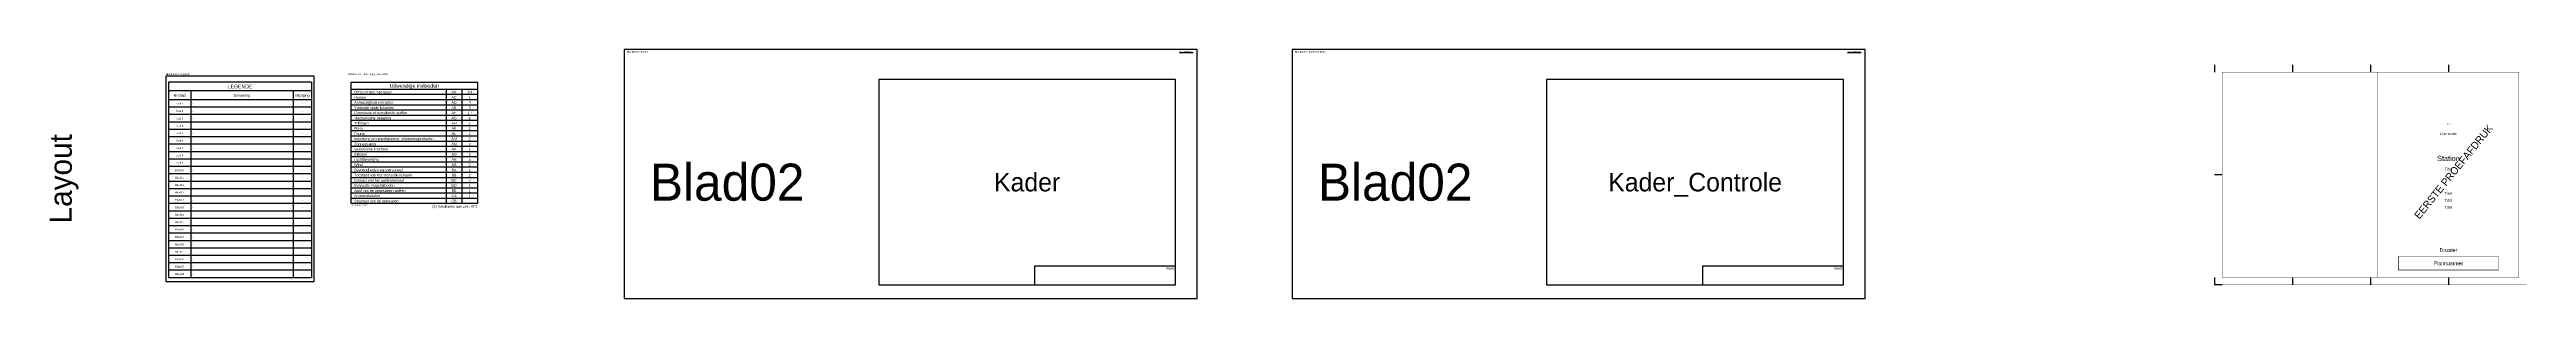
# Model space of a CAD drawing. Header units: millimetres. Extents: x -7152 to 5843, y -5056 to 10205.
# Drawn here: x -157 to 3181, y -786 to -450 of the extents above; entities that cross this region are included whole.
import ezdxf
from ezdxf.enums import TextEntityAlignment as Align

# ---------------------------------------------------------------- set-up
doc = ezdxf.new("R2010")
doc.units = ezdxf.units.MM
doc.layers.add('FreezeNewViewport', color=7, linetype='Continuous')
doc.layers.add('TBM_VP', color=1, linetype='Continuous', plot=False)
doc.styles.add('ARIAL', font='arial.ttf')
doc.styles.add('isopi', font='isoplus.shx', dxfattribs={"oblique": 15})
doc.styles.get("Standard").update_dxf_attribs({"font": 'isoplus.shx'})
doc.styles.add('TBM', font='arial.ttf')
doc.styles.add('TBMSTATUS', font='univh.shx')
doc.styles.add('Titre0', font='swiss.ttf')

# ---------------------------------------------------------------- blocks, each defined once
blk = doc.blocks.new('*U211')
at = {"color": 3}
blk.add_line((85, -10), (-85, -10), dxfattribs=at)
at = {"color": 2}
for p, q in [((85, -17), (-85, -17)), ((85, -24), (-85, -24)), ((85, -31), (-85, -31)), ((85, -38), (-85, -38)), ((85, -45), (-85, -45)), ((85, -52), (-85, -52)), ((85, -59), (-85, -59)), ((85, -66), (-85, -66)), ((85, -73), (-85, -73)), ((85, -80), (-85, -80)), ((85, -87), (-85, -87)), ((85, -94), (-85, -94)), ((85, -101), (-85, -101)), ((85, -108), (-85, -108)), ((85, -115), (-85, -115)), ((85, -122), (-85, -122)), ((85, -129), (-85, -129)), ((85, -136), (-85, -136)), ((85, -143), (-85, -143)), ((85, -150), (-85, -150)), ((85, -157), (-85, -157))]:
    blk.add_line(p, q, dxfattribs=at)
at = {"color": 2, "linetype": 'Continuous', "ltscale": 15}
for p, q in [((43, -10), (43, -164)), ((64, -10), (64, -164))]:
    blk.add_line(p, q, dxfattribs=at)
at = {"color": 4}
blk.add_lwpolyline([(-85, -164), (-85, 0), (85, 0), (85, -164)], close=True, dxfattribs=at)
at = {"color": 7, "style": 'ARIAL'}
for s, p in [('Aanwezigheid van water', (-81, -27.5)), ('Vreemde vaste lichamen', (-81, -34.5)), ('Omgevingstemperatuur', (-81, -13.5)), ('Hoogte', (-81, -20.5)), ('Trillingen', (-81, -55.5)), ('Corrosieve of vervuilende stoffen', (-81, -41.5)), ('Mechanische belasting', (-81, -48.5)), ('Flora', (-81, -62.5)), ('Zonnestraling', (-81, -83.5)), ('Seismische krachten', (-81, -90.5)), ('Fauna', (-81, -69.5)), ('Bliksem', (-81, -97.5)), ('Inwerking van zwerfstromen, elektromagnetische...', (-81, -76.5)), ('Wind', (-81, -111.5)), ('Toestand van het menselijk lichaam', (-81, -125.5)), ('Contact met het aardpotentiaal', (-81, -132.5)), ('Luchtbeweging', (-81, -104.5)), ('Bevoegdheden van personeel', (-81, -118.5)), ('Aard van de opgeslagen stoffen', (-81, -146.5)), ('Structuur van de gebouwen', (-81, -160.5)), ('Evacuatie mogelijkheden', (-81, -139.5)), ('Bouwmaterialen', (-81, -153.5))]:
    blk.add_text(s, height=3.5, dxfattribs=at).set_placement(p, align=Align.MIDDLE_LEFT)
at = {"color": 3, "style": 'Titre0'}
blk.add_text('Uitwendige invloeden', height=5, dxfattribs=at).set_placement((0, -5), align=Align.MIDDLE_CENTER)
at = {"color": 7, "style": 'ARIAL'}
for s, p in [('AC', (53.5, -20.5)), ('AD', (53.5, -27.5)), ('AA', (53.4, -13.5)), ('AE', (53.4, -34.5)), ('AG', (53.6, -48.5)), ('AH', (53.5, -55.5)), ('AF', (53.3, -41.5)), ('AK', (53.4, -62.5)), ('AM', (53.7, -76.5)), ('AN', (53.5, -83.5)), ('AQ', (53.6, -97.5)), ('AP', (53.4, -90.5)), ('AL', (53.3, -69.5)), ('AR', (53.5, -104.5)), ('AS', (53.4, -111.5)), ('BC', (53.5, -132.5)), ('BA', (53.4, -118.5)), ('BB', (53.4, -125.5)), ('CA', (53.5, -153.5)), ('CB', (53.5, -160.5)), ('BD', (53.5, -139.5)), ('BE', (53.4, -146.5))]:
    blk.add_text(s, height=3.5, dxfattribs=at).set_placement(p, align=Align.MIDDLE_CENTER)
blk.add_text('(1) Installaties aan zee: AF2', height=3.5, dxfattribs=at).set_placement((85, -165.8), align=Align.TOP_RIGHT)
at = {"linetype": 'Continuous', "ltscale": 15, "insert": (74.5, -11.7), "char_height": 3.5, "width": 2.567, "attachment_point": 2, "line_spacing_factor": 1.2, "style": 'ARIAL'}
blk.add_mtext('\\A1;3/4 1 4 3 1{\\H0.504x;\\S(1)^ ;\\H1.42857x; }2 2 2 2 2 3 1 2 3 3 1 2 3 1 1 1', dxfattribs=at)
at = {"layer": 'TBM_VP', "color": 1, "style": 'isopi', "oblique": 15}
blk.add_text('300.016/24.03.2021', height=1.8, dxfattribs=at).set_placement((-85, -167.3))
blk = doc.blocks.new('*U369')
at = {"color": 7, "linetype": 'Continuous'}
for p, q in [((0, 297), (0, 287)), ((105, 297), (105, 287)), ((210, 297), (210, 287)), ((315, 297), (315, 287)), ((0, 10), (0, 0)), ((105, 10), (105, 0)), ((210, 10), (210, 0)), ((315, 10), (315, 0))]:
    blk.add_line(p, q, dxfattribs=at)
at = {"color": 1, "linetype": 'Continuous'}
for p, q in [((10, 148.5), (0, 148.5)), ((10, 0), (0, 0))]:
    blk.add_line(p, q, dxfattribs=at)
at = {"color": 7, "linetype": 'Continuous'}
for points, const_width in [([(0, 0), (420, 0), (420, 297), (0, 297)], 0.25), ([(10, 10), (410, 10), (410, 287), (10, 287)], 0.5), ([(220, 287), (410, 287), (410, 10), (220, 10)], 0.5), ([(247.5, 38), (382.5, 38), (382.5, 20), (247.5, 20)], 0.5)]:
    blk.add_lwpolyline(points, close=True, dxfattribs=dict(at, const_width=const_width))
at = {"color": 7, "style": 'TBM'}
for tag, height, p in [('LINESECTION_N', 3.5, (315, 203.8)), ('LIJN', 2.5, (315, 217.7)), ('STATION', 7, (315, 170.5)), ('TITEL_2', 4, (315, 156.2)), ('TITEL_3', 4, (315, 123.4)), ('TITEL_4', 4, (315, 113.9)), ('TITEL_5', 4, (315, 104.5)), ('DOSSIER', 5, (315, 47)), ('PLAN_NUMBER', 5, (315, 29))]:
    blk.add_attdef(tag, text='', height=height, dxfattribs=at).set_placement(p, align=Align.MIDDLE_CENTER)
blk = doc.blocks.new('*U431')
at = {"color": 4}
for p, q in [((96.4, 0), (-96.4, 0)), ((96.4, -264), (-96.4, -264))]:
    blk.add_line(p, q, dxfattribs=at)
at = {"color": 4, "linetype": 'Continuous'}
for p, q in [((-96.4, 0), (-96.4, -24)), ((96.4, 0), (96.4, -24)), ((-96.4, -24), (-96.4, -34)), ((96.4, -24), (96.4, -34)), ((-96.4, -34), (-96.4, -44)), ((-96.4, -44), (-96.4, -54)), ((-96.4, -54), (-96.4, -64)), ((-96.4, -64), (-96.4, -74)), ((96.4, -34), (96.4, -44)), ((96.4, -44), (96.4, -54)), ((96.4, -54), (96.4, -64)), ((96.4, -64), (96.4, -74)), ((-96.4, -74), (-96.4, -84)), ((-96.4, -84), (-96.4, -94)), ((-96.4, -94), (-96.4, -104)), ((96.4, -74), (96.4, -84)), ((96.4, -84), (96.4, -94)), ((96.4, -94), (96.4, -104)), ((-96.4, -104), (-96.4, -114)), ((-96.4, -114), (-96.4, -124)), ((-96.4, -124), (-96.4, -134)), ((96.4, -104), (96.4, -114)), ((96.4, -114), (96.4, -124)), ((96.4, -124), (96.4, -134)), ((-96.4, -134), (-96.4, -144)), ((-96.4, -144), (-96.4, -154)), ((-96.4, -154), (-96.4, -164)), ((-96.4, -164), (-96.4, -174)), ((96.4, -134), (96.4, -144)), ((96.4, -144), (96.4, -154)), ((96.4, -154), (96.4, -164)), ((96.4, -164), (96.4, -174)), ((-96.4, -174), (-96.4, -184)), ((-96.4, -184), (-96.4, -194)), ((-96.4, -194), (-96.4, -204)), ((96.4, -174), (96.4, -184)), ((96.4, -184), (96.4, -194)), ((96.4, -194), (96.4, -204)), ((-96.4, -204), (-96.4, -214)), ((-96.4, -214), (-96.4, -224)), ((-96.4, -224), (-96.4, -234)), ((96.4, -204), (96.4, -214)), ((96.4, -214), (96.4, -224)), ((96.4, -224), (96.4, -234)), ((-96.4, -234), (-96.4, -244)), ((-96.4, -244), (-96.4, -254)), ((-96.4, -254), (-96.4, -264)), ((96.4, -234), (96.4, -244)), ((96.4, -244), (96.4, -254)), ((96.4, -254), (96.4, -264))]:
    blk.add_line(p, q, dxfattribs=at)
at = {"color": 3}
for p, q in [((96.4, -12), (-96.4, -12)), ((96.4, -24), (-96.4, -24))]:
    blk.add_line(p, q, dxfattribs=at)
at = {"color": 2, "linetype": 'Continuous'}
for p, q in [((-66.4, -12), (-66.4, -24)), ((-66.4, -24), (-66.4, -34)), ((71.4, -12), (71.4, -24)), ((71.4, -24), (71.4, -34)), ((-66.4, -34), (-66.4, -44)), ((-66.4, -44), (-66.4, -54)), ((-66.4, -54), (-66.4, -64)), ((-66.4, -64), (-66.4, -74)), ((71.4, -34), (71.4, -44)), ((71.4, -44), (71.4, -54)), ((71.4, -54), (71.4, -64)), ((71.4, -64), (71.4, -74)), ((-66.4, -74), (-66.4, -84)), ((-66.4, -84), (-66.4, -94)), ((-66.4, -94), (-66.4, -104)), ((71.4, -74), (71.4, -84)), ((71.4, -84), (71.4, -94)), ((71.4, -94), (71.4, -104)), ((-66.4, -104), (-66.4, -114)), ((-66.4, -114), (-66.4, -124)), ((-66.4, -124), (-66.4, -134)), ((71.4, -104), (71.4, -114)), ((71.4, -114), (71.4, -124)), ((71.4, -124), (71.4, -134)), ((-66.4, -134), (-66.4, -144)), ((-66.4, -144), (-66.4, -154)), ((-66.4, -154), (-66.4, -164)), ((-66.4, -164), (-66.4, -174)), ((71.4, -134), (71.4, -144)), ((71.4, -144), (71.4, -154)), ((71.4, -154), (71.4, -164)), ((71.4, -164), (71.4, -174)), ((-66.4, -174), (-66.4, -184)), ((-66.4, -184), (-66.4, -194)), ((-66.4, -194), (-66.4, -204)), ((71.4, -174), (71.4, -184)), ((71.4, -184), (71.4, -194)), ((71.4, -194), (71.4, -204)), ((-66.4, -204), (-66.4, -214)), ((-66.4, -214), (-66.4, -224)), ((-66.4, -224), (-66.4, -234)), ((71.4, -204), (71.4, -214)), ((71.4, -214), (71.4, -224)), ((71.4, -224), (71.4, -234)), ((-66.4, -234), (-66.4, -244)), ((-66.4, -244), (-66.4, -254)), ((-66.4, -254), (-66.4, -264)), ((71.4, -234), (71.4, -244)), ((71.4, -244), (71.4, -254)), ((71.4, -254), (71.4, -264))]:
    blk.add_line(p, q, dxfattribs=at)
at = {"color": 2}
for p, q in [((96.4, -34), (-96.4, -34)), ((96.4, -34), (-96.4, -34)), ((96.4, -44), (-96.4, -44)), ((96.4, -44), (-96.4, -44)), ((96.4, -54), (-96.4, -54)), ((96.4, -54), (-96.4, -54)), ((96.4, -64), (-96.4, -64)), ((96.4, -74), (-96.4, -74)), ((96.4, -84), (-96.4, -84)), ((96.4, -94), (-96.4, -94)), ((96.4, -104), (-96.4, -104)), ((96.4, -114), (-96.4, -114)), ((96.4, -124), (-96.4, -124)), ((96.4, -134), (-96.4, -134)), ((96.4, -134), (-96.4, -134)), ((96.4, -144), (-96.4, -144)), ((96.4, -144), (-96.4, -144)), ((96.4, -154), (-96.4, -154)), ((96.4, -164), (-96.4, -164)), ((96.4, -174), (-96.4, -174)), ((96.4, -184), (-96.4, -184)), ((96.4, -194), (-96.4, -194)), ((96.4, -204), (-96.4, -204)), ((96.4, -214), (-96.4, -214)), ((96.4, -224), (-96.4, -224)), ((96.4, -234), (-96.4, -234)), ((96.4, -244), (-96.4, -244)), ((96.4, -254), (-96.4, -254))]:
    blk.add_line(p, q, dxfattribs=at)
at = {"layer": 'TBM_VP', "linetype": 'Continuous'}
blk.add_lwpolyline([(-100, -269), (100, -269), (100, 8), (-100, 8)], close=True, dxfattribs=at)
at = {"color": 2}
for s, p in [('Nr Blad', (-81.4, -18)), ('Benaming', (2.5, -18)), ('Wijziging', (83.9, -18))]:
    blk.add_text(s, height=3.5, dxfattribs=at).set_placement(p, align=Align.MIDDLE_CENTER)
at = {"color": 7}
for s, p in [('Blad 1', (-81.4, -29)), ('Blad 2', (-81.4, -39)), ('Blad 3', (-81.4, -49)), ('Blad 4', (-81.4, -59)), ('Blad 5', (-81.4, -69)), ('Blad 6', (-81.4, -79)), ('Blad 7', (-81.4, -89)), ('Blad 8', (-81.4, -99)), ('Blad 10', (-81.4, -119)), ('Blad 11', (-81.4, -129)), ('Blad 9', (-81.4, -109)), ('Blad 12', (-81.4, -139)), ('Blad 13', (-81.4, -149)), ('Blad 14', (-81.4, -159)), ('Blad 15', (-81.4, -169)), ('Blad 16', (-81.4, -179)), ('Blad 17', (-81.4, -189)), ('Blad 18', (-81.4, -199)), ('Blad 19', (-81.4, -209)), ('Blad 20', (-81.4, -219)), ('Blad 21', (-81.4, -229)), ('Blad 22', (-81.4, -239)), ('Blad 23', (-81.4, -249)), ('Blad 24', (-81.4, -259))]:
    blk.add_text(s, height=2.5, dxfattribs=at).set_placement(p, align=Align.MIDDLE_CENTER)
at = {"color": 3}
blk.add_text('LEGENDE', height=5, dxfattribs=at).set_placement((0, -6), align=Align.MIDDLE_CENTER)
at = {"color": 7}
for tag, p in [('01-B', (-64.3, -29)), ('02-B', (-64.3, -39)), ('03-B', (-64.3, -49)), ('04-B', (-64.3, -59)), ('05-B', (-64.3, -69)), ('06-B', (-64.3, -79)), ('07-B', (-64.3, -89)), ('08-B', (-64.3, -99)), ('09-B', (-64.3, -109)), ('10-B', (-64.3, -119)), ('11-B', (-64.3, -129)), ('12-B', (-64.3, -139)), ('13-B', (-64.3, -149)), ('14-B', (-64.3, -159)), ('15-B', (-64.3, -169)), ('16-B', (-64.3, -179))]:
    blk.add_attdef(tag, text='', height=2.5, dxfattribs=at).set_placement(p, align=Align.MIDDLE_LEFT)
for tag, p in [('01-W', (83.9, -29)), ('02-W', (83.9, -39)), ('03-W', (83.9, -49)), ('04-W', (83.9, -59)), ('05-W', (83.9, -69)), ('06-W', (83.9, -79)), ('07-W', (83.9, -89)), ('08-W', (83.9, -99)), ('09-W', (83.9, -109)), ('10-W', (83.9, -119)), ('11-W', (83.9, -129)), ('12-W', (83.9, -139)), ('13-W', (83.9, -149)), ('14-W', (83.9, -159)), ('15-W', (83.9, -169))]:
    blk.add_attdef(tag, text='', height=2.5, dxfattribs=at).set_placement(p, align=Align.MIDDLE_CENTER)
at = {"linetype": 'Continuous'}
for tag, p in [('17-B', (-64.3, -189)), ('18-B', (-64.3, -199)), ('20-B', (-64.3, -219)), ('21-B', (-64.3, -229)), ('19-B', (-64.3, -209)), ('22-B', (-64.3, -239)), ('23-B', (-64.3, -249)), ('24-B', (-64.3, -259))]:
    blk.add_attdef(tag, text='', height=2.5, dxfattribs=at).set_placement(p, align=Align.MIDDLE_LEFT)
for tag, p in [('16-W', (83.9, -179)), ('17-W', (83.9, -189)), ('18-W', (83.9, -199)), ('20-W', (83.9, -219)), ('21-W', (83.9, -229)), ('19-W', (83.9, -209)), ('22-W', (83.9, -239)), ('23-W', (83.9, -249)), ('24-W', (83.9, -259))]:
    blk.add_attdef(tag, text='', height=2.5, dxfattribs=at).set_placement(p, align=Align.MIDDLE_CENTER)
blk = doc.blocks.new('TBM_DOCSTATUS')
at = {"color": 7, "linetype": 'Continuous', "style": 'TBMSTATUS'}
for tag, p in [('AT_DOCSTAT_T', (-102.9, 156.3)), ('AT_DOCSTAT_M', (-98.2, 152.5)), ('AT_DOCSTAT_B', (-93.6, 148.7))]:
    blk.add_attdef(tag, text='', height=10, rotation=51, dxfattribs=at).set_placement(p, align=Align.MIDDLE_CENTER)
at = {"color": 7, "style": 'TBM'}
for tag, flags, p in [('AT_TITLENUM', 1, (-163.7, 67.4)), ('AT_BLOCKVERSION', 3, (-163.7, 63.1)), ('AT_DOCSTATUS', 1, (-163.7, 58.9))]:
    blk.add_attdef(tag, text='', height=2.5, dxfattribs=dict(at, flags=flags)).set_placement(p, align=Align.MIDDLE_LEFT)
blk = doc.blocks.new('*U378')
at = {"layer": 'TBM_VP', "color": 1, "linetype": 'Continuous'}
for points in [[(0, 277), (0, 0), (400, 0), (400, 277)], [(210, 0), (400, 0), (400, 25), (210, 25)]]:
    blk.add_lwpolyline(points, close=True, dxfattribs=at)
at = {"color": 7, "linetype": 'Continuous', "ltscale": 7}
blk.add_attdef('BLADNR', text='', height=50, dxfattribs=at).set_placement((-100, 138.5), align=Align.MIDDLE_RIGHT)
at = {"layer": 'FreezeNewViewport', "color": 7, "linetype": 'Continuous', "style": 'TBM', "width": 0.8}
blk.add_attdef('Beschrijving', text='', height=2, dxfattribs=at).set_placement((272.5, 2.7), align=Align.MIDDLE_CENTER)
at = {"layer": 'TBM_VP', "color": 150, "linetype": 'Continuous', "ltscale": 15, "flags": 8}
blk.add_attdef('CONTROLE', text='', height=2.5, dxfattribs=at).set_placement((398.5, 23.5), align=Align.TOP_RIGHT)
blk = doc.blocks.new('Kader_Controle')
at = {"color": 1, "linetype": 'Continuous'}
ref = blk.add_blockref('*U378', (0, 0), dxfattribs=at)
ref.add_attrib('BLADNR', 'Blad02', dxfattribs={"color": 7, "linetype": 'Continuous', "ltscale": 7, "height": 50}).set_placement((-100, 138.5), align=Align.MIDDLE_RIGHT)
ref.add_attrib('CONTROLE', 'Blad02', dxfattribs={"layer": 'TBM_VP', "color": 150, "linetype": 'Continuous', "ltscale": 15, "height": 2.5}).set_placement((398.5, 23.5), align=Align.TOP_RIGHT)
blk = doc.blocks.new('*U421')
at = {"color": 0}
blk.add_lwpolyline([(0, 0), (772, 0), (772, 336), (0, 336)], close=True, dxfattribs=at)
blk.add_text('Blockname:', height=2.5, dxfattribs=at).set_placement((3.7, 334), align=Align.TOP_LEFT)
at = {"color": 0, "linetype": 'Continuous'}
blk.add_text('%%UBijkomende info:', height=1.8, dxfattribs=at).set_placement((748.2, 332.1))
at = {"color": 161, "linetype": 'Continuous', "ltscale": 15, "true_color": 0x8c9ff3}
blk.add_attdef('BLOCKNAME', (22.7, 331.5), '', height=2.5, dxfattribs=at)

msp = doc.modelspace()

# ---------------------------------------------------------------- block references
at = {"color": 110, "linetype": 'Continuous'}
for p, values in [((617.5, -786.5), {'BLOCKNAME': 'Kader'}), ((1517.5, -786.5), {'BLOCKNAME': 'KaderControle'})]:
    msp.add_blockref('*U421', p, dxfattribs=at).add_auto_attribs(values)
at = {"linetype": 'Continuous'}
ref = msp.add_blockref('*U431', (100.031, -494.451), dxfattribs=at)
ref.add_attrib('01-B', '-', dxfattribs={"color": 7, "height": 2.5}).set_placement((35.712, -523.451), align=Align.MIDDLE_LEFT)
ref.add_attrib('01-W', '-', dxfattribs={"color": 7, "height": 2.5}).set_placement((183.931, -523.451), align=Align.MIDDLE_CENTER)
ref.add_attrib('02-B', '-', dxfattribs={"color": 7, "height": 2.5}).set_placement((35.712, -533.451), align=Align.MIDDLE_LEFT)
ref.add_attrib('02-W', '-', dxfattribs={"color": 7, "height": 2.5}).set_placement((183.931, -533.451), align=Align.MIDDLE_CENTER)
ref.add_attrib('03-B', '-', dxfattribs={"color": 7, "height": 2.5}).set_placement((35.712, -543.451), align=Align.MIDDLE_LEFT)
ref.add_attrib('03-W', '-', dxfattribs={"color": 7, "height": 2.5}).set_placement((183.931, -543.451), align=Align.MIDDLE_CENTER)
ref.add_attrib('04-B', '-', dxfattribs={"color": 7, "height": 2.5}).set_placement((35.712, -553.451), align=Align.MIDDLE_LEFT)
ref.add_attrib('04-W', '-', dxfattribs={"color": 7, "height": 2.5}).set_placement((183.931, -553.451), align=Align.MIDDLE_CENTER)
ref.add_attrib('05-B', '-', dxfattribs={"color": 7, "height": 2.5}).set_placement((35.712, -563.451), align=Align.MIDDLE_LEFT)
ref.add_attrib('05-W', '-', dxfattribs={"color": 7, "height": 2.5}).set_placement((183.931, -563.451), align=Align.MIDDLE_CENTER)
ref.add_attrib('06-B', '-', dxfattribs={"color": 7, "height": 2.5}).set_placement((35.712, -573.451), align=Align.MIDDLE_LEFT)
ref.add_attrib('06-W', '-', dxfattribs={"color": 7, "height": 2.5}).set_placement((183.931, -573.451), align=Align.MIDDLE_CENTER)
ref.add_attrib('07-B', '-', dxfattribs={"color": 7, "height": 2.5}).set_placement((35.712, -583.451), align=Align.MIDDLE_LEFT)
ref.add_attrib('07-W', '-', dxfattribs={"color": 7, "height": 2.5}).set_placement((183.931, -583.451), align=Align.MIDDLE_CENTER)
ref.add_attrib('08-B', '-', dxfattribs={"color": 7, "height": 2.5}).set_placement((35.712, -593.451), align=Align.MIDDLE_LEFT)
ref.add_attrib('08-W', '-', dxfattribs={"color": 7, "height": 2.5}).set_placement((183.931, -593.451), align=Align.MIDDLE_CENTER)
ref.add_attrib('09-B', '-', dxfattribs={"color": 7, "height": 2.5}).set_placement((35.712, -603.451), align=Align.MIDDLE_LEFT)
ref.add_attrib('09-W', '-', dxfattribs={"color": 7, "height": 2.5}).set_placement((183.931, -603.451), align=Align.MIDDLE_CENTER)
ref.add_attrib('10-B', '-', dxfattribs={"color": 7, "height": 2.5}).set_placement((35.712, -613.451), align=Align.MIDDLE_LEFT)
ref.add_attrib('10-W', '-', dxfattribs={"color": 7, "height": 2.5}).set_placement((183.931, -613.451), align=Align.MIDDLE_CENTER)
ref.add_attrib('11-B', '-', dxfattribs={"color": 7, "height": 2.5}).set_placement((35.712, -623.451), align=Align.MIDDLE_LEFT)
ref.add_attrib('11-W', '-', dxfattribs={"color": 7, "height": 2.5}).set_placement((183.931, -623.451), align=Align.MIDDLE_CENTER)
ref.add_attrib('12-B', '-', dxfattribs={"color": 7, "height": 2.5}).set_placement((35.712, -633.451), align=Align.MIDDLE_LEFT)
ref.add_attrib('12-W', '-', dxfattribs={"color": 7, "height": 2.5}).set_placement((183.931, -633.451), align=Align.MIDDLE_CENTER)
ref.add_attrib('13-B', '-', dxfattribs={"color": 7, "height": 2.5}).set_placement((35.712, -643.451), align=Align.MIDDLE_LEFT)
ref.add_attrib('13-W', '-', dxfattribs={"color": 7, "height": 2.5}).set_placement((183.931, -643.451), align=Align.MIDDLE_CENTER)
ref.add_attrib('14-B', '-', dxfattribs={"color": 7, "height": 2.5}).set_placement((35.712, -653.451), align=Align.MIDDLE_LEFT)
ref.add_attrib('14-W', '-', dxfattribs={"color": 7, "height": 2.5}).set_placement((183.931, -653.451), align=Align.MIDDLE_CENTER)
ref.add_attrib('15-B', '-', dxfattribs={"color": 7, "height": 2.5}).set_placement((35.712, -663.451), align=Align.MIDDLE_LEFT)
ref.add_attrib('15-W', '-', dxfattribs={"color": 7, "height": 2.5}).set_placement((183.931, -663.451), align=Align.MIDDLE_CENTER)
ref.add_attrib('16-B', '-', dxfattribs={"color": 7, "height": 2.5}).set_placement((35.712, -673.451), align=Align.MIDDLE_LEFT)
ref.add_attrib('16-W', '-', dxfattribs={"linetype": 'Continuous', "height": 2.5}).set_placement((183.931, -673.451), align=Align.MIDDLE_CENTER)
ref.add_attrib('17-B', '-', dxfattribs={"linetype": 'Continuous', "height": 2.5}).set_placement((35.712, -683.451), align=Align.MIDDLE_LEFT)
ref.add_attrib('17-W', '-', dxfattribs={"linetype": 'Continuous', "height": 2.5}).set_placement((183.931, -683.451), align=Align.MIDDLE_CENTER)
ref.add_attrib('18-B', '-', dxfattribs={"linetype": 'Continuous', "height": 2.5}).set_placement((35.712, -693.451), align=Align.MIDDLE_LEFT)
ref.add_attrib('18-W', '-', dxfattribs={"linetype": 'Continuous', "height": 2.5}).set_placement((183.931, -693.451), align=Align.MIDDLE_CENTER)
ref.add_attrib('19-B', '-', dxfattribs={"linetype": 'Continuous', "height": 2.5}).set_placement((35.712, -703.451), align=Align.MIDDLE_LEFT)
ref.add_attrib('19-W', '-', dxfattribs={"linetype": 'Continuous', "height": 2.5}).set_placement((183.931, -703.451), align=Align.MIDDLE_CENTER)
ref.add_attrib('20-B', '-', dxfattribs={"linetype": 'Continuous', "height": 2.5}).set_placement((35.712, -713.451), align=Align.MIDDLE_LEFT)
ref.add_attrib('20-W', '-', dxfattribs={"linetype": 'Continuous', "height": 2.5}).set_placement((183.931, -713.451), align=Align.MIDDLE_CENTER)
ref.add_attrib('21-B', '-', dxfattribs={"linetype": 'Continuous', "height": 2.5}).set_placement((35.712, -723.451), align=Align.MIDDLE_LEFT)
ref.add_attrib('21-W', '-', dxfattribs={"linetype": 'Continuous', "height": 2.5}).set_placement((183.931, -723.451), align=Align.MIDDLE_CENTER)
ref.add_attrib('22-B', '-', dxfattribs={"linetype": 'Continuous', "height": 2.5}).set_placement((35.712, -733.451), align=Align.MIDDLE_LEFT)
ref.add_attrib('23-B', '-', dxfattribs={"linetype": 'Continuous', "height": 2.5}).set_placement((35.712, -743.451), align=Align.MIDDLE_LEFT)
ref.add_attrib('23-W', '-', dxfattribs={"linetype": 'Continuous', "height": 2.5}).set_placement((183.931, -743.451), align=Align.MIDDLE_CENTER)
ref.add_attrib('24-B', '-', dxfattribs={"linetype": 'Continuous', "height": 2.5}).set_placement((35.712, -753.451), align=Align.MIDDLE_LEFT)
ref.add_attrib('24-W', '-', dxfattribs={"linetype": 'Continuous', "height": 2.5}).set_placement((183.931, -753.451), align=Align.MIDDLE_CENTER)
at = {"color": 2, "linetype": 'Continuous'}
msp.add_blockref('*U211', (334.865, -494.451), dxfattribs=at)
at = {"color": 1, "linetype": 'Continuous'}
ref = msp.add_blockref('*U378', (960.5, -768), dxfattribs=at)
ref.add_attrib('BLADNR', 'Blad02', dxfattribs={"color": 7, "linetype": 'Continuous', "ltscale": 7, "height": 50}).set_placement((860.5, -629.5), align=Align.MIDDLE_RIGHT)
ref.add_attrib('CONTROLE', 'Blad02', dxfattribs={"layer": 'TBM_VP', "color": 150, "linetype": 'Continuous', "ltscale": 15, "height": 2.5}).set_placement((1359, -744.5), align=Align.TOP_RIGHT)
at = {"linetype": 'Continuous', "ltscale": 15}
msp.add_blockref('Kader_Controle', (1860.5, -768), dxfattribs=at)
msp.add_blockref('*U369', (2760.5, -768), dxfattribs=at).add_auto_attribs({'LIJN': 'Lijn ...', 'LINESECTION_N': 'Line secite', 'STATION': 'Station', 'TITEL_2': 'Titel', 'TITEL_3': 'Titel', 'TITEL_4': 'Titel', 'TITEL_5': 'Titel', 'DOSSIER': 'Dossier', 'PLAN_NUMBER': 'Plannummer'})
at = {"linetype": 'Continuous'}
msp.add_blockref('TBM_DOCSTATUS', (3180.5, -768), dxfattribs=at).add_auto_attribs({'AT_DOCSTAT_M': 'EERSTE PROEFAFDRUK'})

# ---------------------------------------------------------------- texts
at = {"color": 7}
for s, p in [('Blockname: Legende', (0, -482.5)), ('Blockname: Uitwendige_invloeden', (246.235, -482.5))]:
    msp.add_text(s, height=2.5, dxfattribs=at).set_placement(p, align=Align.TOP_LEFT)
msp.add_text('Layout', height=30, rotation=90, dxfattribs=at).set_placement((-141.637, -624.951), align=Align.MIDDLE_CENTER)
at = {"linetype": 'Continuous', "ltscale": 15}
for s, p in [('Kader', (1160.5, -629.5)), ('Kader_Controle', (2060.5, -629.5))]:
    msp.add_text(s, height=25, dxfattribs=at).set_placement(p, align=Align.MIDDLE_CENTER)

doc.saveas('drawing.dxf')
